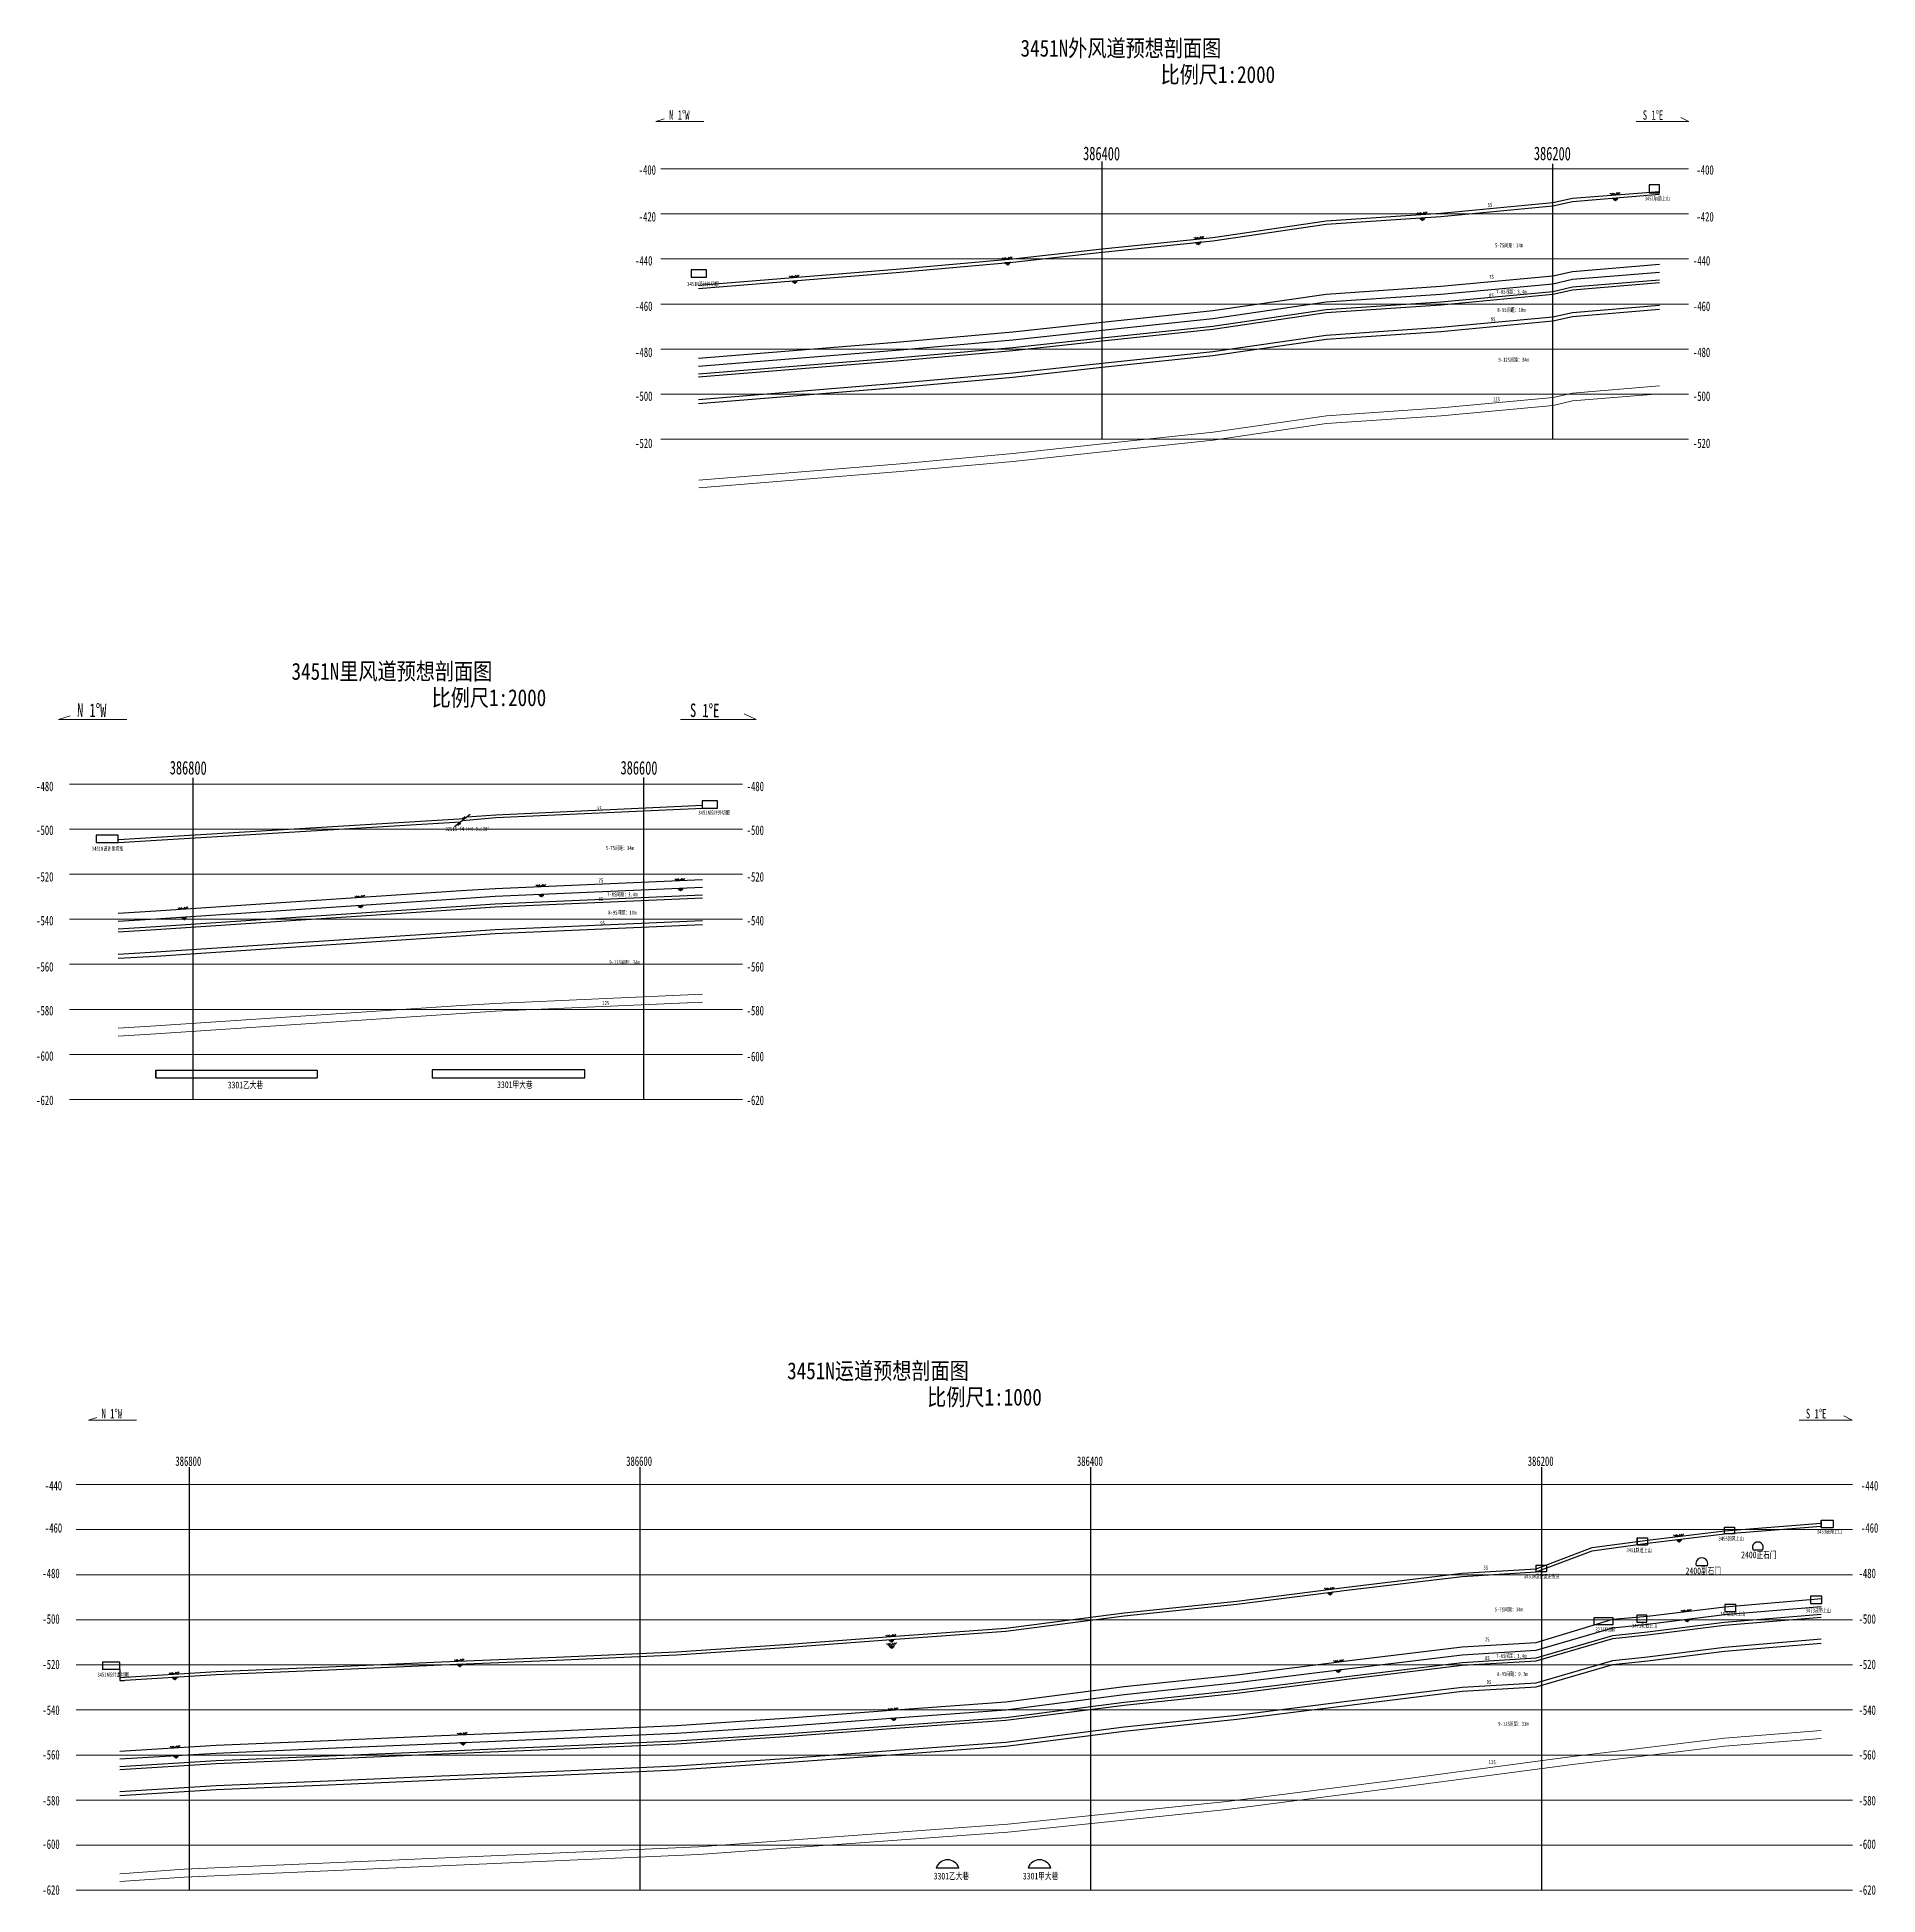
# Model space of a CAD drawing. Header units: millimetres. Extents: x 97264 to 263559, y 385279 to 783825.
# Drawn here: x 97726 to 98543, y 385279 to 386103 of the extents above; entities that cross this region are included whole.
import ezdxf

# ---------------------------------------------------------------- set-up
doc = ezdxf.new("R2010")
doc.units = ezdxf.units.MM
doc.layers.add('DZ7煤煤巷', color=7, linetype='Continuous', lineweight=30)
for name, color, linetype in [('SW--超前探查孔（12煤层）', 7, 'Continuous'), ('图廓方格网', 7, 'Continuous'), ('岩巷巷道及名称', 30, 'Continuous'), ('岩巷见煤12', 3, 'Continuous'), ('岩巷见煤9', 241, 'Continuous'), ('煤巷12-1甲巷道及名称', 3, 'Continuous'), ('煤巷8巷道及名称', 8, 'Continuous'), ('采面名称', 7, 'Continuous')]:
    doc.layers.add(name, color=color, linetype=linetype)
doc.styles.add('HT', font='simhei.ttf', dxfattribs={"width": 0.9})
doc.styles.add('ST', font='', dxfattribs={"width": 0.75})
doc.styles.add('仿宋', font='simfang.ttf')
doc.styles.add('坐标注记', font='simhei.ttf', dxfattribs={"width": 0.67, "height": 6})
doc.styles.get('ST').set_extended_font_data('SimSun')

msp = doc.modelspace()

# ---------------------------------------------------------------- texts
at = {"lineweight": 0, "style": 'HT', "width": 0.67}
for s, height, p in [('N 1°W', 4.2, (98006.39, 386066.88, 1032.86)), ('S 1°E', 4.2, (98438.51, 386066.82, 1032.86)), ('386400', 6, (98190.13, 386048.92)), ('386200', 6, (98390.18, 386048.92)), ('N 1°W', 6, (97743.69, 385801.9, 1032.86)), ('S 1°E', 6, (98015.69, 385801.81, 1032.86)), ('386800', 6, (97784.8, 385776.36)), ('386600', 6, (97984.85, 385776.36)), ('N 1°W', 4.2, (97754.55, 385490.71, 1032.86)), ('S 1°E', 4.2, (98510.9, 385490.65, 1032.86))]:
    msp.add_text(s, height=height, rotation=359.35851, dxfattribs=at).set_placement(p)
at = {"layer": 'DZ7煤煤巷', "color": 32, "lineweight": -3, "ltscale": 10, "style": 'ST', "width": 0.7}
for s, p in [('7S', (98370.33, 385996.21)), ('7S', (97975.13, 385728.38)), ('3473皮带上山', (98510.82, 385404.48)), ('3275S切眼', (98417.53, 385396.06)), ('3471轨道上山', (98433.7, 385397.7)), ('3475回风上山', (98472.85, 385403.03)), ('7S', (98368.47, 385391.57))]:
    msp.add_text(s, height=1.8, dxfattribs=at).set_placement(p)
at = {"layer": '图廓方格网', "lineweight": 0, "style": '坐标注记', "width": 0.67}
for s, p in [('-400', (97992.95, 386042.43)), ('-400', (98462.37, 386042.43)), ('-420', (97992.95, 386021.66)), ('-420', (98462.37, 386021.66)), ('-440', (97991.38, 386002.15)), ('-440', (98460.81, 386002.15)), ('-460', (97991.38, 385981.96)), ('-460', (98460.81, 385981.96)), ('-480', (97991.38, 385961.52)), ('-480', (98460.81, 385961.52)), ('-500', (97991.38, 385942.07)), ('-500', (98460.81, 385942.07)), ('-520', (97991.38, 385921.14)), ('-520', (98460.81, 385921.14)), ('-480', (97725.57, 385768.93)), ('-480', (98040.87, 385768.93)), ('-500', (97725.57, 385749.48)), ('-500', (98040.87, 385749.48)), ('-520', (97725.57, 385728.81)), ('-520', (98040.87, 385728.81)), ('-540', (97725.57, 385709.36)), ('-540', (98040.87, 385709.36)), ('-560', (97725.57, 385688.89)), ('-560', (98040.87, 385688.89)), ('-580', (97725.57, 385669.43)), ('-580', (98040.87, 385669.43)), ('-600', (97725.57, 385649.29)), ('-600', (98040.87, 385649.09)), ('-620', (97725.57, 385629.63)), ('-620', (98040.87, 385629.63)), ('386800', (97787.33, 385469.54)), ('386600', (97987.38, 385469.54)), ('386400', (98187.43, 385469.54)), ('386200', (98387.47, 385469.54)), ('-440', (97729.42, 385458.66)), ('-440', (98535.4, 385458.66)), ('-460', (97729.42, 385439.9)), ('-460', (98535.4, 385439.9)), ('-480', (97728.32, 385419.75)), ('-480', (98534.31, 385419.75)), ('-500', (97728.32, 385399.52)), ('-500', (98534.31, 385399.52)), ('-520', (97728.32, 385379.36)), ('-520', (98534.31, 385379.36)), ('-540', (97728.32, 385359.07)), ('-540', (98534.31, 385359.07)), ('-560', (97728.32, 385339.27)), ('-560', (98534.31, 385339.27)), ('-580', (97728.32, 385318.9)), ('-580', (98534.31, 385318.9)), ('-600', (97728.32, 385299.61)), ('-600', (98534.31, 385299.61)), ('-620', (97728.32, 385279.28)), ('-620', (98534.31, 385279.28))]:
    msp.add_text(s, height=4.2, dxfattribs=at).set_placement(p)
at = {"layer": '岩巷巷道及名称', "lineweight": 30, "ltscale": 2, "style": 'ST', "width": 0.7}
for s, p in [('3301乙大巷', (97810.53, 385637.04)), ('3301甲大巷', (97930.12, 385637.17)), ('2400正石门', (98482.18, 385428.57)), ('2400副石门', (98457.54, 385421.46)), ('3301乙大巷', (98123.83, 385286.03)), ('3301甲大巷', (98163.43, 385286.03))]:
    msp.add_text(s, height=3, dxfattribs=at).set_placement(p)
at = {"layer": '岩巷见煤12', "lineweight": 0, "ltscale": 2, "style": 'ST', "width": 0.7}
for p in [(98372.03, 385941.83), (97976.82, 385674), (98370.16, 385337.19)]:
    msp.add_text('12S', height=1.8, dxfattribs=at).set_placement(p)
at = {"layer": '岩巷见煤9', "ltscale": 2, "style": 'ST', "width": 0.7}
for p in [(98371.09, 385977.39), (97975.88, 385709.56), (98369.22, 385372.75)]:
    msp.add_text('9S', height=1.8, dxfattribs=at).set_placement(p)
at = {"layer": '煤巷12-1甲巷道及名称', "color": 7, "lineweight": 30, "style": '仿宋', "width": 0.83}
for s, p in [('3451N外风道预想剖面图', (98162.38, 386094.81)), ('比例尺1:2000', (98224.52, 386083.12)), ('3451N里风道预想剖面图', (97838.88, 385818.33)), ('比例尺1:2000', (97901.03, 385806.63)), ('3451N运道预想剖面图', (98058.82, 385507.99)), ('比例尺1:1000', (98120.96, 385496.3))]:
    msp.add_text(s, height=7.5, dxfattribs=at).set_placement(p)
at = {"layer": '煤巷8巷道及名称', "color": 252, "ltscale": 5, "style": 'ST', "width": 0.7}
for p in [(98370.33, 385988.01), (97975.12, 385720.18), (98368.47, 385383.37)]:
    msp.add_text('8S', height=1.8, dxfattribs=at).set_placement(p)
at = {"layer": '采面名称', "color": 7, "lineweight": -3, "ltscale": 2, "style": 'ST', "width": 0.7}
for s, p in [('3451轨道上山', (98439.35, 386030.99)), ('5S', (98369.69, 386028.16)), ('5-7S间距：34m', (98372.93, 386010.16)), ('3451N设计外切眼', (98014.46, 385993.05)), ('7-8S间距：3.4m', (98373.49, 385989.57)), ('8-9S间距：10m', (98373.99, 385981.52)), ('9-12S间距：34m', (98374.48, 385959.43)), ('5S', (97974.48, 385760.33)), ('3251S-f4 H=0.9∠38%%D', (97907.21, 385751.25)), ('3451N设计外切眼', (98019.41, 385758.47)), ('3451N设计里切眼', (97750.22, 385742.48)), ('5-7S间距：34m', (97978.34, 385742.78)), ('7-8S间距：3.4m', (97978.91, 385722.19)), ('8-9S间距：10m', (97979.41, 385714.14)), ('9-12S间距：34m', (97979.9, 385692.05)), ('3453皮带上山', (98515.77, 385439.47)), ('3451轨道上山', (98431.3, 385431.23)), ('3455回风上山', (98472.11, 385436.38)), ('5S', (98367.83, 385423.52)), ('3451N设计运道绕道', (98385.77, 385419.64)), ('5-7S间距：34m', (98372.84, 385404.94)), ('7-8S间距：3.4m', (98373.41, 385384.36)), ('3451N设计里切眼', (97752.7, 385376.04)), ('8-9S间距：9.7m', (98373.91, 385376.31)), ('9-12S间距：33m', (98374.4, 385354.21))]:
    msp.add_text(s, height=1.8, dxfattribs=at).set_placement(p)

# ---------------------------------------------------------------- blocks, each defined once
blk = doc.blocks.new('A$C3C1C55A2')
at = {"color": 7, "lineweight": 15}
blk.add_polyline3d([(0, 2.2, 0), (4.6, 2.2, 0), (4.5, 2.2, 0), (4.3, 2.2, 0), (4.2, 2.1, 0), (4, 2.1, 0), (3.9, 2.1, 0), (3.7, 2.1, 0), (3.6, 2.1, 0), (3.4, 2, 0), (3.3, 2, 0), (3.1, 2, 0), (3.1, 2, 0), (3, 2, 0), (2.8, 1.9, 0), (2.7, 1.9, 0), (2.5, 1.9, 0), (2.4, 1.9, 0), (2.3, 1.9, 0), (2.1, 1.9, 0), (2, 1.8, 0), (1.8, 1.8, 0), (1.7, 1.8, 0), (1.5, 1.8, 0), (1.5, 1.8, 0), (0.8, 1.8, 0), (0.6, 1.8, 0), (0.5, 1.7, 0), (0.6, 1.7, 0), (0.7, 1.6, 0), (0.9, 1.6, 0), (1, 1.6, 0), (1.2, 1.6, 0), (1.3, 1.6, 0), (1.5, 1.6, 0), (1.6, 1.6, 0), (2.2, 1.6, 0), (2.4, 1.6, 0), (2.5, 1.5, 0), (2.7, 1.5, 0), (2.8, 1.5, 0), (3, 1.5, 0), (3.1, 1.5, 0), (3.3, 1.5, 0), (3.4, 1.5, 0), (3.6, 1.5, 0), (3.7, 1.5, 0), (3.8, 1.4, 0), (4, 1.4, 0), (3.8, 1.4, 0), (3.7, 1.3, 0), (3.5, 1.3, 0), (3.2, 1.2, 0), (3.1, 1.2, 0), (2.8, 1.2, 0), (2.8, 1.2, 0), (2.6, 1.2, 0), (2.5, 1.2, 0), (2.2, 1.1, 0), (2, 1.1, 0), (1.9, 1.1, 0), (1.7, 1.1, 0), (1.2, 1.1, 0), (0.9, 1.1, 0), (0.8, 1.1, 0), (1, 1, 0), (1.1, 1, 0), (1.4, 1, 0), (1.6, 1, 0), (1.7, 0.9, 0), (1.8, 0.9, 0), (2, 0.9, 0), (2.1, 0.9, 0), (2.3, 0.9, 0), (2.4, 0.9, 0), (3.4, 0.9, 0), (3.2, 0.8, 0), (3.1, 0.8, 0), (2.9, 0.8, 0), (2.8, 0.8, 0), (2.6, 0.7, 0), (2.6, 0.7, 0), (2.4, 0.7, 0), (2.3, 0.7, 0), (2.1, 0.7, 0), (2, 0.7, 0), (1.8, 0.7, 0), (1.7, 0.7, 0), (1.6, 0.6, 0), (1.5, 0.6, 0), (1.6, 0.6, 0), (1.8, 0.6, 0), (1.9, 0.5, 0), (2.1, 0.5, 0), (2.2, 0.5, 0), (2.4, 0.5, 0), (2.4, 0, 0)], dxfattribs=at)
blk = doc.blocks.new('A$C3D2D7F52')
at = {"color": 7, "lineweight": 15}
for points in [[(1.4, 0, 0), (1.2, 0.2, 0), (1.1, 0.3, 0), (0.6, 0.7, 0), (0.5, 0.8, 0), (0.2, 1.1, 0), (0.1, 1.2, 0), (0, 1.3, 0)], [(2.5, 0, 0), (2.4, 0.1, 0), (2.2, 0.3, 0), (2.1, 0.4, 0), (2, 0.5, 0), (1.9, 0.6, 0), (1.7, 0.8, 0), (1.5, 0.9, 0), (1.4, 1, 0), (1.2, 1.3, 0), (1.2, 1.3, 0)], [(3.6, 0, 0), (2.3, 1.3, 0)], [(3.6, 0, 0), (5, 1.3, 0)], [(4.8, 0, 0), (4.9, 0.1, 0), (5.1, 0.3, 0), (5.2, 0.4, 0), (5.3, 0.5, 0), (5.5, 0.7, 0), (5.8, 1, 0), (6.1, 1.3, 0), (6.1, 1.3, 0)], [(5.9, 0, 0), (6.4, 0.5, 0), (6.5, 0.6, 0), (6.6, 0.7, 0), (6.7, 0.8, 0), (7.2, 1.3, 0)]]:
    blk.add_polyline3d(points, dxfattribs=at)

# ---------------------------------------------------------------- linework, layer by layer
at = {"color": 0, "lineweight": 0, "ltscale": 1.5, "elevation": 1032.86}
for points in [[(98004.29, 386067.23), (98000.61, 386066.04), (98021.89, 386066.04)], [(98455.36, 386067.85), (98459.03, 386066.04), (98435.6, 386066.04)], [(97740.7, 385802.39), (97735.44, 385800.69), (97765.84, 385800.69)], [(98039.76, 385803.28), (98045, 385800.69), (98011.52, 385800.69)], [(97752.45, 385491.06), (97748.77, 385489.87), (97770.05, 385489.87)], [(98527.75, 385491.67), (98531.42, 385489.87), (98507.98, 385489.87)]]:
    msp.add_lwpolyline(points, dxfattribs=at)
at = {"color": 6}
msp.add_lwpolyline([(97762.74, 385379.25), (97762.74, 385374.35), (97764.55, 385374.35)], dxfattribs=at)
at = {"layer": 'DZ7煤煤巷', "color": 32, "lineweight": -3, "ltscale": 10}
for points in [[(98407.3, 385999.54), (98445.9, 386002.73)], [(98019.5, 385960.95), (98108.93, 385968.2), (98158.93, 385972.66), (98198.6, 385976.98), (98247.7, 385982.13), (98298.06, 385989.47), (98348.87, 385992.91), (98398.65, 385997.55), (98407.3, 385999.54)], [(98019.5, 385957.45), (98108.93, 385964.7), (98158.93, 385969.16), (98198.6, 385973.48), (98247.7, 385978.63), (98298.06, 385985.97), (98348.87, 385989.41), (98398.65, 385994.05), (98407.3, 385996.04)], [(98407.3, 385996.04), (98445.9, 385999.23)], [(97914.18, 385724.76), (97929.25, 385725.76), (98021.21, 385729.76)], [(97761.98, 385714.76), (97778.63, 385715.76), (97914.18, 385724.76)], [(97761.98, 385711.26), (97778.63, 385712.26), (97914.18, 385721.26)], [(97914.18, 385721.26), (97929.25, 385722.26), (98021.21, 385726.26)], [(98440.58, 385399.29), (98474.74, 385403.58), (98517.76, 385407.16)], [(98440.68, 385402.8), (98475.02, 385407), (98517.97, 385410.75)], [(98475.02, 385408), (98475.02, 385405), (98479.78, 385405), (98479.78, 385408), (98475.02, 385408), (98475.02, 385405)], [(98512.99, 385411.75), (98512.99, 385408.45), (98517.97, 385408.45), (98517.97, 385411.75), (98512.99, 385411.75), (98512.99, 385408.45), (98517.97, 385408.45)], [(97762.74, 385343.01), (97805.47, 385345.63), (97855.3, 385347.72), (97905.46, 385349.91), (97956.34, 385352.04), (98009.76, 385354.38), (98057.76, 385357.6), (98106.87, 385361.27), (98155.89, 385364.84), (98208.42, 385371.62), (98258.42, 385376.88), (98308.42, 385383.17), (98358.42, 385389.24), (98391.17, 385391.21), (98425.29, 385401.49)], [(98425.35, 385399.15), (98425.35, 385402.15), (98416.86, 385402.15), (98416.86, 385399.15), (98425.35, 385399.15)], [(98416.86, 385401.25), (98416.86, 385399.15), (98425.35, 385399.15)], [(98425.29, 385401.49), (98440.68, 385402.8)], [(98425.29, 385397.61), (98440.58, 385399.29)], [(98435.87, 385401.25), (98435.87, 385400.25), (98440.3, 385400.25), (98440.3, 385403.25), (98435.87, 385403.25), (98435.87, 385400.25), (98440.3, 385400.25)], [(97762.74, 385339.51), (97805.47, 385342.13), (97855.3, 385344.22), (97905.46, 385346.41), (97956.34, 385348.54), (98009.76, 385350.88), (98057.76, 385354.1), (98106.87, 385357.77), (98155.89, 385361.34), (98208.42, 385368.12), (98258.42, 385373.38), (98308.42, 385379.67), (98358.42, 385385.74), (98391.17, 385387.71), (98425.29, 385397.61)]]:
    msp.add_lwpolyline(points, dxfattribs=at)
at = {"layer": 'SW--超前探查孔（12煤层）'}
for points in [[(98198.61, 385925.02), (98198.61, 386048.33)], [(98398.66, 385925.02), (98398.66, 386047.25)], [(98407.3, 386032.07), (98445.9, 386035.02)], [(98407.3, 386030.54), (98445.9, 386033.73)], [(98441.3, 386037.92), (98441.3, 386034.42), (98445.9, 386034.42)], [(98445.9, 386034.42), (98445.9, 386037.92), (98441.3, 386037.92), (98441.3, 386034.42), (98445.9, 386034.42)], [(98019.5, 385993.45), (98108.93, 386000.7), (98158.93, 386005.16), (98198.6, 386009.48), (98247.7, 386014.63), (98298.06, 386021.97), (98348.87, 386025.41), (98398.65, 386030.05), (98407.3, 386032.07)], [(98019.5, 385991.95), (98108.93, 385999.2), (98158.93, 386003.66), (98198.6, 386007.98), (98247.7, 386013.13), (98298.06, 386020.47), (98348.87, 386023.91), (98398.65, 386028.55), (98407.3, 386030.54)], [(98016.18, 386000.22), (98016.18, 385997.02), (98022.99, 385997.02)], [(98022.99, 385997.02), (98022.99, 386000.22), (98016.18, 386000.22), (98016.18, 385997.02), (98022.99, 385997.02)], [(97795.25, 385632.07), (97795.25, 385774.82)], [(97995.28, 385632.07), (97995.28, 385774.92)], [(97914.69, 385755.94), (97929.52, 385757.18), (98021.42, 385761.4)], [(97916.64, 385757.46), (97929.52, 385758.47), (98021.42, 385762.69)], [(98021.14, 385764.59), (98021.14, 385761.39), (98027.95, 385761.39)], [(98027.95, 385761.39), (98027.95, 385764.59), (98021.14, 385764.59), (98021.14, 385761.39), (98027.95, 385761.39)], [(97762.27, 385747.47), (97778.93, 385748.47), (97913.33, 385756.57)], [(97762.27, 385746.18), (97778.93, 385747.18), (97913.79, 385755.25)], [(97913.33, 385756.57), (97915.73, 385756.75)], [(97752.17, 385747.17), (97752.17, 385746.17), (97761.98, 385746.17), (97761.98, 385749.37), (97752.17, 385749.37), (97752.17, 385746.17), (97761.98, 385746.17)], [(97793.39, 385469.03), (97793.39, 385281.25)], [(97993.44, 385469.03), (97993.44, 385281.25)], [(98193.49, 385469.03), (98193.49, 385281.25)], [(98393.54, 385469.03), (98393.54, 385281.25)], [(98440.58, 385436.65), (98474.74, 385440.75), (98517.76, 385444.15)], [(98440.58, 385435.24), (98474.74, 385439.35), (98517.76, 385442.74)], [(98440.58, 385435.24), (98474.74, 385439.35)], [(98474.74, 385439.35), (98517.76, 385442.74)], [(98474.74, 385439.35), (98474.74, 385442.35), (98479.22, 385442.35), (98479.22, 385439.35)], [(98479.22, 385441.25), (98479.22, 385439.35), (98474.74, 385439.35)], [(98517.76, 385445.45), (98517.76, 385442.25), (98522.96, 385442.25)], [(98517.76, 385442.25), (98517.76, 385445.45), (98522.96, 385445.45), (98522.96, 385442.25)], [(97762.74, 385375.67), (97805.47, 385378.29), (97855.3, 385380.37), (97905.46, 385382.57), (97956.34, 385384.7), (98009.76, 385387.04), (98057.76, 385390.26), (98106.87, 385393.93), (98155.89, 385397.5), (98208.42, 385404.28), (98258.42, 385409.54), (98308.42, 385415.83), (98358.42, 385421.94), (98391.17, 385423.87), (98416.11, 385433.25)], [(97762.74, 385374.35), (97805.47, 385376.97), (97855.3, 385379.05), (97905.46, 385381.25), (97956.34, 385383.38), (98009.76, 385385.72), (98057.76, 385388.93), (98106.87, 385392.61), (98155.89, 385396.18), (98208.42, 385402.96), (98258.42, 385408.22), (98308.42, 385414.51), (98358.42, 385420.49), (98391.17, 385422.55), (98416.11, 385431.86)], [(98416.11, 385433.25), (98440.58, 385436.65)], [(98416.11, 385431.86), (98440.58, 385435.24)], [(98435.98, 385437.65), (98435.98, 385434.45), (98440.58, 385434.45)], [(98435.98, 385434.45), (98435.98, 385437.65), (98440.58, 385437.65), (98440.58, 385434.45)], [(98395.77, 385425.55), (98395.77, 385422.55), (98391.17, 385422.55), (98391.17, 385425.55), (98395.77, 385425.55)], [(97762.74, 385379.25), (97762.74, 385382.45), (97754.93, 385382.45), (97754.93, 385379.25)], [(97762.74, 385379.25), (97762.74, 385379.25), (97754.93, 385379.25)], [(97754.93, 385379.25), (97754.93, 385379.25)]]:
    msp.add_lwpolyline(points, dxfattribs=at)
at = {"layer": 'SW--超前探查孔（12煤层）', "color": 1}
for points in [[(97911.24, 385753.26), (97918.13, 385758.63)], [(97912.61, 385753.71), (97913.73, 385754.65), (97913.62, 385754.16)], [(97915.98, 385757.53), (97914.83, 385756.61), (97914.96, 385757.1)]]:
    msp.add_lwpolyline(points, dxfattribs=at)
at = {"layer": '岩巷巷道及名称', "lineweight": 30, "ltscale": 2}
for points in [[(97778.63, 385645.17), (97778.63, 385641.67), (97850.2, 385641.67)], [(97778.63, 385641.67), (97778.63, 385645.17), (97850.2, 385645.17), (97850.2, 385641.67)], [(97901.3, 385645.27), (97901.3, 385641.77), (97969.07, 385641.77), (97969.07, 385645.27), (97901.3, 385645.27), (97901.3, 385641.77)], [(98487.49, 385432.25), (98491.77, 385432.25)], [(98467.24, 385425.25), (98462.24, 385425.25)], [(98124.97, 385291.25), (98124.97, 385291.25), (98135.04, 385291.25)], [(98165.77, 385291.25), (98165.77, 385291.25), (98175.84, 385291.25)]]:
    msp.add_lwpolyline(points, dxfattribs=at)
for centre, radius, start, end in [((98489.63, 385433.34), 2.41, 332.97372, 207.02628), ((98464.74, 385426.1), 2.64, 341.09007, 198.90993), ((98130, 385289.37), 5.37, 20.40256, 159.59744), ((98170.81, 385289.37), 5.37, 20.40256, 159.59744)]:
    msp.add_arc(centre, radius, start, end, dxfattribs=at)
at = {"layer": '岩巷见煤12', "color": 0, "linetype": 'Continuous', "lineweight": 0}
for points in [[(98002.72, 386045.02), (98458.78, 386045.02)], [(98002.72, 386025.02), (98458.78, 386025.02)], [(98002.72, 386005.02), (98458.78, 386005.02)], [(98002.72, 385985.02), (98458.78, 385985.02)], [(98002.72, 385965.02), (98458.78, 385965.02)], [(98002.72, 385945.02), (98458.78, 385945.02)], [(98002.72, 385925.02), (98458.78, 385925.02)], [(97740.3, 385772.07), (98038.98, 385772.07)], [(97740.3, 385752.07), (98038.98, 385752.07)], [(97740.3, 385732.07), (98038.98, 385732.07)], [(97740.3, 385712.07), (98038.98, 385712.07)], [(97740.3, 385692.07), (98038.98, 385692.07)], [(97740.3, 385672.07), (98038.98, 385672.07)], [(97740.3, 385652.07), (98038.98, 385652.07)], [(97740.3, 385632.07), (98038.98, 385632.07)], [(97743.25, 385461.25), (98531.64, 385461.25)], [(97743.25, 385441.25), (98531.64, 385441.25)], [(97743.25, 385421.25), (98531.64, 385421.25)], [(97743.25, 385401.25), (98531.64, 385401.25)], [(97743.25, 385381.25), (98531.64, 385381.25)], [(97743.25, 385361.25), (98531.64, 385361.25)], [(97743.25, 385341.25), (98531.64, 385341.25)], [(97743.25, 385321.25), (98531.64, 385321.25)], [(97743.25, 385301.25), (98531.64, 385301.25)], [(97743.25, 385281.25), (98531.64, 385281.25)]]:
    msp.add_lwpolyline(points, dxfattribs=at)
at = {"layer": '岩巷见煤12', "lineweight": 0, "ltscale": 2}
for points in [[(98019.62, 385906.95), (98109.05, 385914.2), (98159.05, 385918.66), (98198.72, 385922.98), (98247.81, 385928.13), (98298.17, 385935.47), (98348.99, 385938.91), (98398.77, 385943.55), (98407.41, 385945.54)], [(98019.62, 385903.45), (98109.05, 385910.7), (98159.05, 385915.16), (98198.72, 385919.48), (98247.81, 385924.63), (98298.17, 385931.97), (98348.99, 385935.41), (98398.77, 385940.05), (98407.41, 385942.04)], [(98407.41, 385945.54), (98446.02, 385948.73)], [(98407.41, 385942.04), (98446.02, 385945.23)], [(97914.18, 385673.76), (97929.25, 385674.76), (98021.21, 385678.76)], [(97761.98, 385663.76), (97778.63, 385664.76), (97914.18, 385673.76)], [(97761.98, 385660.26), (97778.63, 385661.26), (97914.18, 385670.26)], [(97914.18, 385670.26), (97929.25, 385671.26), (98021.21, 385675.26)], [(98440.58, 385344.58), (98474.74, 385348.68), (98517.76, 385352.08)], [(98440.58, 385341.08), (98474.74, 385345.18), (98517.76, 385348.58)], [(97762.74, 385288.58), (97791.21, 385290.58), (98019.44, 385300.58), (98156.82, 385310.58), (98253.95, 385320.58), (98332.14, 385330.58), (98407.36, 385340.58), (98440.58, 385344.58)], [(97762.74, 385285.08), (97791.21, 385287.08), (98019.44, 385297.08), (98156.82, 385307.08), (98253.95, 385317.08), (98332.14, 385327.08), (98407.36, 385337.08), (98440.58, 385341.08)]]:
    msp.add_lwpolyline(points, dxfattribs=at)
at = {"layer": '岩巷见煤9', "ltscale": 2}
for points in [[(98407.3, 385981.34), (98445.9, 385984.53)], [(98019.5, 385942.75), (98108.93, 385950), (98158.93, 385954.46), (98198.6, 385958.78), (98247.7, 385963.93), (98298.06, 385971.27), (98348.87, 385974.71), (98398.65, 385979.35), (98407.3, 385981.34)], [(98019.5, 385940.95), (98108.93, 385948.2), (98158.93, 385952.66), (98198.6, 385956.98), (98247.7, 385962.13), (98298.06, 385969.47), (98348.87, 385972.91), (98398.65, 385977.55), (98407.3, 385979.54)], [(98407.3, 385979.54), (98445.9, 385982.73)], [(97914.18, 385706.56), (97929.25, 385707.56), (98021.21, 385711.56)], [(97761.98, 385696.56), (97778.63, 385697.56), (97914.18, 385706.56)], [(97761.98, 385694.76), (97778.63, 385695.76), (97914.18, 385704.76)], [(97914.18, 385704.76), (97929.25, 385705.76), (98021.21, 385709.76)], [(98440.58, 385384.86), (98474.74, 385389.15), (98517.76, 385392.73)], [(98440.58, 385383.06), (98474.74, 385387.35), (98517.76, 385390.93)], [(97762.74, 385325.08), (97805.47, 385327.7), (97855.3, 385329.79), (97905.46, 385331.98), (97956.34, 385334.11), (98009.76, 385336.45), (98057.76, 385339.67), (98106.87, 385343.34), (98155.89, 385346.91), (98208.42, 385353.69), (98258.42, 385358.95), (98308.42, 385365.24), (98358.42, 385371.31), (98391.17, 385373.28), (98425.29, 385383.18)], [(98425.29, 385383.18), (98440.58, 385384.86)], [(98425.29, 385381.38), (98440.58, 385383.06)], [(97762.74, 385323.28), (97805.47, 385325.9), (97855.3, 385327.99), (97905.46, 385330.18), (97956.34, 385332.31), (98009.76, 385334.65), (98057.76, 385337.87), (98106.87, 385341.54), (98155.89, 385345.11), (98208.42, 385351.89), (98258.42, 385357.15), (98308.42, 385363.44), (98358.42, 385369.51), (98391.17, 385371.48), (98425.29, 385381.38)]]:
    msp.add_lwpolyline(points, dxfattribs=at)
at = {"layer": '煤巷8巷道及名称', "color": 252, "ltscale": 5}
for points in [[(98019.5, 385954.05), (98108.93, 385961.3), (98158.93, 385965.76), (98198.6, 385970.08), (98247.7, 385975.23), (98298.06, 385982.57), (98348.87, 385986.01), (98398.65, 385990.65), (98407.3, 385992.64)], [(98407.3, 385992.64), (98445.9, 385995.83)], [(98407.3, 385991.34), (98445.9, 385994.53)], [(98019.5, 385952.75), (98108.93, 385960), (98158.93, 385964.46), (98198.6, 385968.78), (98247.7, 385973.93), (98298.06, 385981.27), (98348.87, 385984.71), (98398.65, 385989.35), (98407.3, 385991.34)], [(97914.18, 385717.86), (97929.25, 385718.86), (98021.21, 385722.86)], [(97914.18, 385716.56), (97929.25, 385717.56), (98021.21, 385721.56)], [(97761.98, 385707.86), (97778.63, 385708.86), (97914.18, 385717.86)], [(97761.98, 385706.56), (97778.63, 385707.56), (97914.18, 385716.56)], [(98440.58, 385395.91), (98474.74, 385400.2), (98517.76, 385403.78)], [(98440.58, 385394.61), (98474.74, 385398.9), (98517.76, 385402.48)], [(97762.74, 385336.13), (97805.47, 385338.75), (97855.3, 385340.84), (97905.46, 385343.03), (97956.34, 385345.16), (98009.76, 385347.5), (98057.76, 385350.72), (98106.87, 385354.39), (98155.89, 385357.96), (98208.42, 385364.74), (98258.42, 385370), (98308.42, 385376.29), (98358.42, 385382.36), (98391.17, 385384.33), (98425.29, 385394.23)], [(97762.74, 385334.83), (97805.47, 385337.45), (97855.3, 385339.54), (97905.46, 385341.73), (97956.34, 385343.86), (98009.76, 385346.2), (98057.76, 385349.42), (98106.87, 385353.09), (98155.89, 385356.66), (98208.42, 385363.44), (98258.42, 385368.7), (98308.42, 385374.99), (98358.42, 385381.06), (98391.17, 385383.03), (98425.29, 385392.93)], [(98425.29, 385394.23), (98440.58, 385395.91)], [(98425.29, 385392.93), (98440.58, 385394.61)]]:
    msp.add_lwpolyline(points, dxfattribs=at)

# ---------------------------------------------------------------- block references
at = {"color": 6, "lineweight": -3, "ltscale": 1.5}
for name, p, xscale, yscale, zscale, rotation in [('A$C3D2D7F52', (98424.14, 386033.36), 0.619335357911483, 0.6193353579146788, 0.6193353578773361, 5.491668013647447), ('A$C3D2D7F52', (98338.49, 386024.71), 0.619335357911483, 0.6193353579146788, 0.6193353578773361, 5.491668013647447), ('A$C3C1C55A2', (98425.07, 386030.56), 0.6193353578578249, 0.6193353579146788, 0.6193353578762739, 4.698488634519334), ('A$C3C1C55A2', (98339.42, 386021.79), 0.6193353578578249, 0.6193353579146788, 0.6193353578762739, 4.698488634519334), ('A$C3D2D7F52', (98239.48, 386013.77), 0.6193353579128067, 0.6193353579146788, 0.6193353578773361, 7.780666884522947), ('A$C3C1C55A2', (98240.09, 386010.96), 0.6193353578604402, 0.6193353579146788, 0.6193353578762739, 7.97548485508185), ('A$C3D2D7F52', (98154.27, 386004.75), 0.619335357911483, 0.6193353579146788, 0.6193353578773361, 5.491668013647447), ('A$C3C1C55A2', (98155.41, 386002.04), 0.6193353578578249, 0.6193353579146788, 0.6193353578762739, 4.698488634519334), ('A$C3D2D7F52', (98059.73, 385996.68), 0.619335357911483, 0.6193353579146788, 0.6193353578773361, 5.491668013647447), ('A$C3C1C55A2', (98060.9, 385993.88), 0.6193353578578249, 0.6193353579146788, 0.6193353578762739, 4.698488634519334), ('A$C3D2D7F52', (98008.96, 385729.23), 0.6193353579103237, 0.6193353579146788, 0.6193353578773361, 2.352504428291758), ('A$C3D2D7F52', (97867.04, 385721.56), 0.619335357911483, 0.6193353579146788, 0.6193353578773361, 5.491668013647447), ('A$C3D2D7F52', (97947.31, 385726.56), 0.6193353579146799, 0.6193353579146799, 0.6193353578773361, 2.090876930492321), ('A$C3C1C55A2', (97948.42, 385721.73), 0.6193353578572339, 0.6193353579146788, 0.6193353578762739, 2.524375563552407), ('A$C3C1C55A2', (98010.18, 385724.41), 0.619335357864273, 0.6193353579146788, 0.6193353578762739, 2.275678757127431), ('A$C3D2D7F52', (97788.54, 385716.35), 0.619335357911483, 0.6193353579146788, 0.6193353578773361, 5.491668013647447), ('A$C3C1C55A2', (97789.88, 385711.6), 0.6193353578578249, 0.6193353579146788, 0.6193353578762739, 4.698488634519334), ('A$C3C1C55A2', (97868.17, 385716.83), 0.619335357861834, 0.6193353579146788, 0.6193353578762739, 3.463125327264944), ('A$C3D2D7F52', (98452.19, 385438.09), 0.619335357911483, 0.6193353579146788, 0.6193353578773361, 5.491668013647447), ('A$C3C1C55A2', (98453.41, 385435.4), 0.6193353578572649, 0.6193353579146788, 0.6193353578762739, 6.542460276323126), ('A$C3D2D7F52', (98297.28, 385414.5), 0.619335357911483, 0.6193353579146788, 0.6193353578773361, 5.491668013647447), ('A$C3C1C55A2', (98298.51, 385411.91), 0.6193353578578534, 0.6193353579146788, 0.6193353578762739, 7.316563306664172), ('A$C3D2D7F52', (98455.61, 385404.68), 0.619335357911483, 0.6193353579146788, 0.6193353578773361, 5.491668013647447), ('A$C3C1C55A2', (98457.01, 385400.01), 0.6193353578572649, 0.6193353579146788, 0.6193353578762739, 6.542460276323126), ('A$C3D2D7F52', (98102.66, 385393.57), 0.619335357911483, 0.6193353579146788, 0.6193353578773361, 5.491668013647447), ('A$C3D2D7F52', (98102.92, 385389.87), 0.619335357911483, 0.6193353579146788, 0.6193353578773361, 5.491668013647447), ('A$C3C1C55A2', (98103.73, 385391.03), 0.6193353578604499, 0.6193353579146788, 0.6193353578762739, 4.029005759764321), ('A$C3C1C55A2', (98103.91, 385388.28), 0.6193353578604498, 0.6193353579146788, 0.6193353578762739, 4.029005759764321), ('A$C3D2D7F52', (97911.07, 385382.72), 0.619335357911483, 0.6193353579146788, 0.6193353578773361, 5.491668013647447), ('A$C3C1C55A2', (97912.22, 385380.15), 0.6193353578604499, 0.6193353579146788, 0.6193353578762739, 4.029005759764321), ('A$C3D2D7F52', (98301.39, 385382.36), 0.619335357911483, 0.6193353579146788, 0.6193353578773361, 5.491668013647447), ('A$C3D2D7F52', (97784.63, 385376.93), 0.619335357911483, 0.6193353579146788, 0.6193353578773361, 5.491668013647447), ('A$C3C1C55A2', (97785.78, 385374.36), 0.6193353578604499, 0.6193353579146788, 0.6193353578762739, 4.029005759764321), ('A$C3C1C55A2', (98302.17, 385377.5), 0.6193353578578534, 0.6193353579146788, 0.6193353578762739, 7.316563306664172), ('A$C3D2D7F52', (98103.74, 385361.03), 0.619335357911483, 0.6193353579146788, 0.6193353578773361, 5.491668013647447), ('A$C3C1C55A2', (98104.81, 385356.24), 0.6193353578604499, 0.6193353579146788, 0.6193353578762739, 4.029005759764321), ('A$C3D2D7F52', (97912.5, 385350.09), 0.619335357911483, 0.6193353579146788, 0.6193353578773361, 5.491668013647447), ('A$C3D2D7F52', (97785.04, 385344.3), 0.619335357911483, 0.6193353579146788, 0.6193353578773361, 5.491668013647447), ('A$C3C1C55A2', (97786.27, 385339.59), 0.6193353578604499, 0.6193353579146788, 0.6193353578762739, 4.029005759764321), ('A$C3C1C55A2', (97913.73, 385345.38), 0.6193353578604499, 0.6193353579146788, 0.6193353578762739, 4.029005759764321)]:
    msp.add_blockref(name, p, dxfattribs=dict(at, xscale=xscale, yscale=yscale, zscale=zscale, rotation=rotation))

msp.set_redraw_order([(e.dxf.handle, doc.entitydb.next_handle()) for e in msp.query("TEXT MTEXT ATTDEF DIMENSION ARC_DIMENSION")])  # texts and dimensions are drawn at this point

doc.saveas('drawing.dxf')
